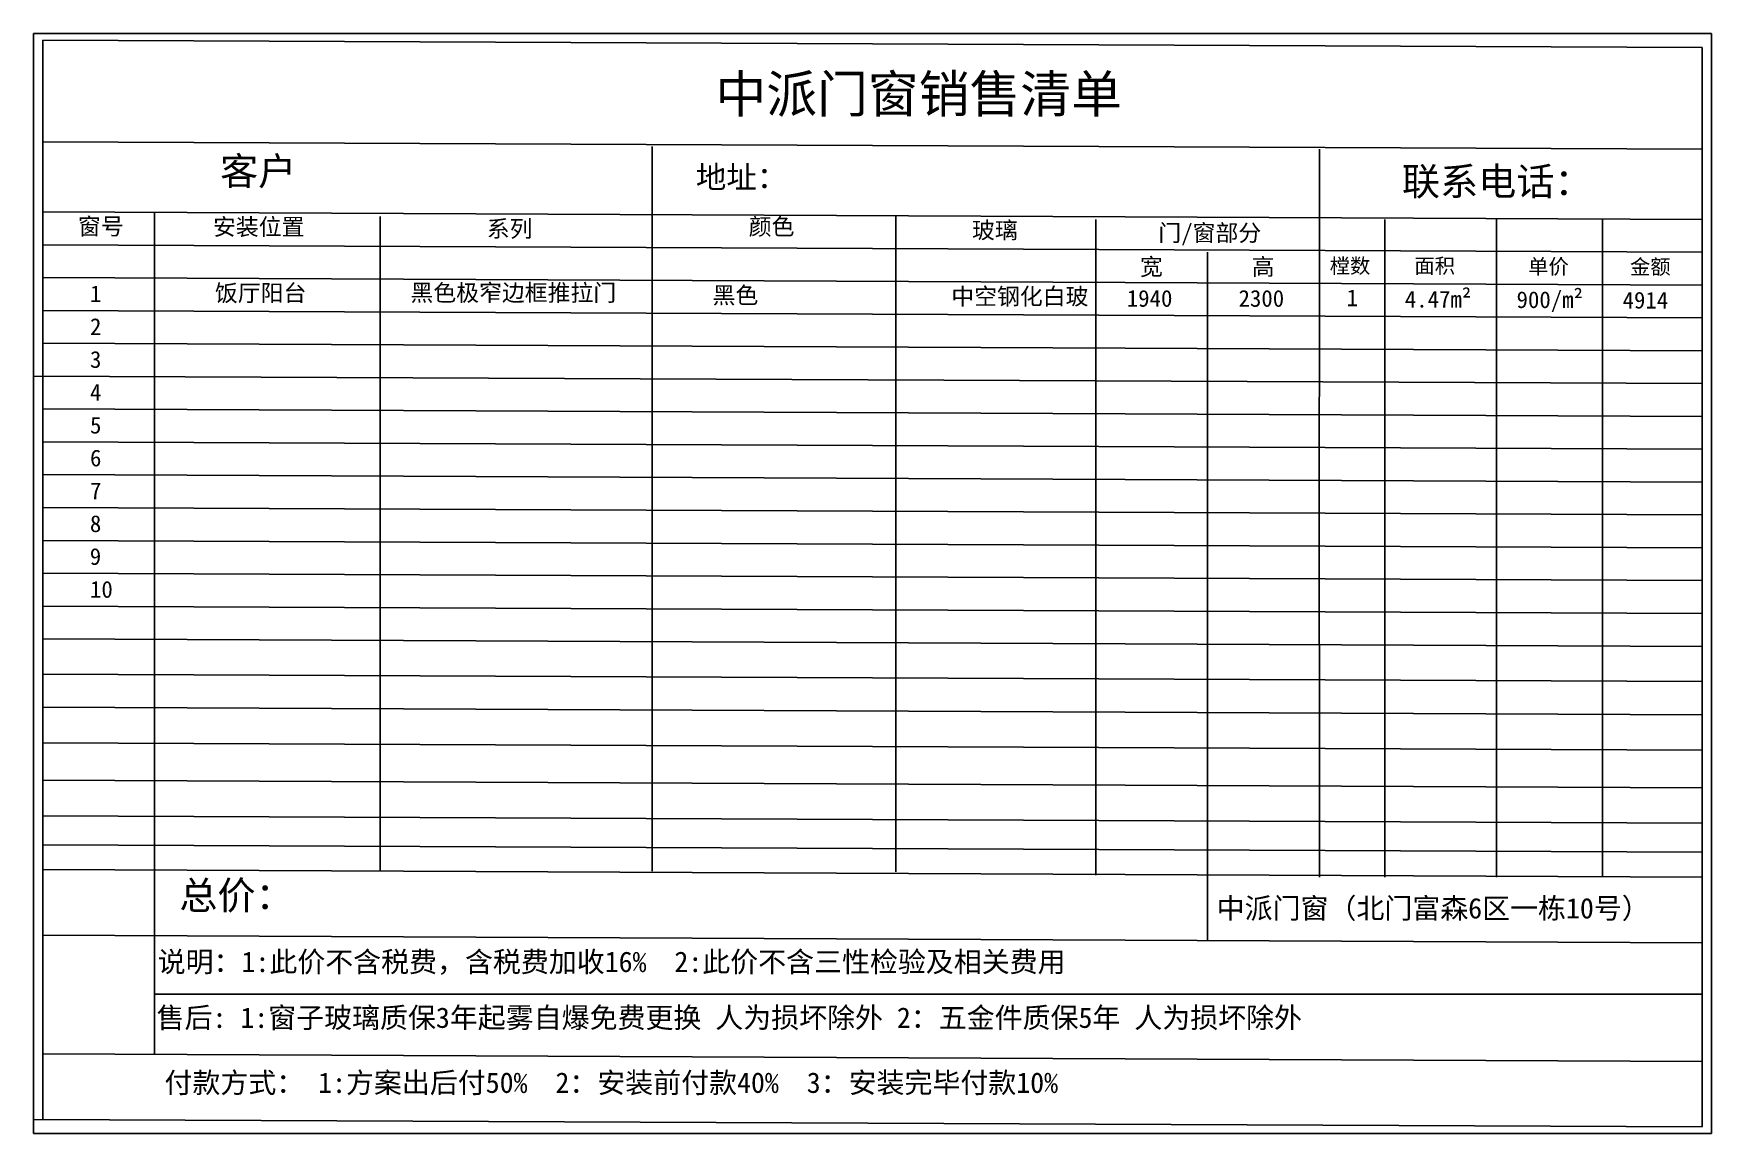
# Model space of a CAD drawing. Header units: inches. Extents: x -138455 to 599497, y -747149 to 13167.
# Drawn here: x 253604 to 262613, y -639490 to -633580 of the extents above; entities that cross this region are included whole.
import ezdxf

# ---------------------------------------------------------------- set-up
doc = ezdxf.new("R2010")
doc.units = ezdxf.units.IN
doc.header["$MEASUREMENT"] = 0
doc.layers.add('0 @ 1', color=7, linetype='Continuous')
doc.styles.add('Annotative', font='arialbd.ttf')

msp = doc.modelspace()

# ---------------------------------------------------------------- texts
at = {"layer": '0 @ 1', "attachment_point": 1, "style": 'Annotative'}
for s, width, insert, char_height in [('{\\fSimSun|b1|i0|c134|p2;中派门窗销售清单}', 2802.276, (257265.4, -633804.6), 200), ('{\\fSimSun|b1|i0|c134|p2;客户}', 485.592, (254605.6, -634244.7), 150), ('{\\fSimSun|b1|i0|c134|p2;地址：}', 3483.473, (257160.2, -634291.4), 120), ('{\\fSimSun|b1|i0|c134|p2;联系电话：}', 1409.924, (260951.4, -634299.7), 150), ('{\\fSimSun|b1|i0|c134|p2;窗号}', 485.592, (253842.9, -634571.2), 90), ('{\\fSimSun|b1|i0|c134|p2;安装位置}', 706.927, (254567.7, -634573.7), 90), ('{\\fSimSun|b1|i0|c134|p2;系列}', 485.592, (256037.8, -634583.8), 90), ('{\\fSimSun|b1|i0|c134|p2;颜色}', 485.592, (257444, -634572.5), 90), ('{\\fSimSun|b1|i0|c134|p2;玻璃}', 485.592, (258642.9, -634591.5), 90), ('{\\fSimSun|b1|i0|c134|p2;门/窗部分}', 603.897, (259643.3, -634606.2), 90), ('{\\fSimSun|b1|i0|c134|p2;宽 }', 603.897, (259544.4, -634788.2), 90), ('{\\fSimSun|b1|i0|c134|p2;高 }', 603.897, (260144.4, -634788.2), 90), ('{\\fSimSun|b1|i0|c134|p2;樘数}', 603.897, (260563.3, -634788.4), 80), ('{\\fSimSun|b1|i0|c134|p2;面积}', 603.897, (261017.7, -634788.4), 80), ('{\\fSimSun|b1|i0|c134|p2;单价}', 603.897, (261628.7, -634792.2), 80), ('{\\fSimSun|b1|i0|c134|p2;金额}', 603.897, (262175.6, -634793.6), 80), ('{\\fSimSun|b1|i0|c134|p2;饭厅阳台}', 9006.576, (254578.2, -634929.2), 90), ('{\\fSimSun|b1|i0|c134|p2;黑色极窄边框推拉门}', 9006.576, (255627.8, -634927.7), 90), ('{\\fSimSun|b1|i0|c134|p2;黑色}', 9006.576, (257249.9, -634941.2), 90), ('{\\fSimSun|b1|i0|c134|p2;1}', 485.592, (253907.3, -634933.5), 90), ('{\\fSimSun|b1|i0|c134|p2;中空钢化白玻}', 9006.576, (258531.5, -634947.4), 90), ('{\\fSimSun|b1|i0|c134|p2;1940}', 9006.576, (259473.9, -634958.3), 90), ('{\\fSimSun|b1|i0|c134|p2;2300 }', 9006.576, (260073.9, -634958.3), 90), ('{\\fSimSun|b1|i0|c134|p2;1 }', 9006.576, (260653.8, -634955.2), 90), ('{\\fSimSun|b1|i0|c134|p2;4.47m²}', 9006.576, (260966.6, -634962.6), 90), ('{\\fSimSun|b1|i0|c134|p2;900/m²}', 9006.576, (261566.6, -634965.3), 90), ('{\\fSimSun|b1|i0|c134|p2;4914}', 9006.576, (262135.9, -634967.8), 90), ('{\\fSimSun|b1|i0|c134|p2;2}', 485.592, (253907.3, -635109.9), 90), ('{\\fSimSun|b1|i0|c134|p2;3}', 485.592, (253907.3, -635286.4), 90), ('{\\fSimSun|b1|i0|c134|p2;4}', 485.592, (253907.3, -635462.9), 90), ('{\\fSimSun|b1|i0|c134|p2;5}', 485.592, (253907.3, -635639.4), 90), ('{\\fSimSun|b1|i0|c134|p2;6}', 485.592, (253907.3, -635815.8), 90), ('{\\fSimSun|b1|i0|c134|p2;7}', 485.592, (253907.3, -635992.3), 90), ('{\\fSimSun|b1|i0|c134|p2;8}', 485.592, (253906.8, -636168.8), 90), ('{\\fSimSun|b1|i0|c134|p2;9}', 485.592, (253906.2, -636345.2), 90), ('{\\fSimSun|b1|i0|c134|p2;10}', 485.592, (253907.3, -636521.7), 90), ('{\\fSimSun|b1|i0|c134|p2;总价：}', 4715.707, (254387, -638135.9), 150), ('{\\fSimSun|b1|i0|c134|p2;中派门窗（北门富森6区一栋10号）}', 2734.804, (259956.6, -638225), 110), ('{\\fSimSun|b1|i0|c134|p2;说明：1:此价不含税费，含税费加收16%  2:此价不含三性检验及相关费用}', 6113.097, (254270.5, -638512.7), 110), ('{\\fSimSun|b1|i0|c134|p2;售后: 1:窗子玻璃质保3年起雾自爆免费更换 人为损坏除外 2：五金件质保5年 人为损坏除外  }', 6510.182, (254264.8, -638812.9), 110), ('{\\fSimSun|b1|i0|c134|p2;付款方式： 1:方案出后付50%  2：安装前付款40%  3：安装完毕付款10%}', 7146.186, (254307.1, -639162.2), 110)]:
    msp.add_mtext_dynamic_manual_height_columns(s, width=width, gutter_width=903.5, heights=[0], dxfattribs=dict(at, insert=insert, char_height=char_height))

# ---------------------------------------------------------------- linework, layer by layer
for p, q in [((253604.2, -633580.2), (253604.2, -639490.1)), ((262612.9, -633580.2), (253604.2, -633580.2)), ((262612.9, -633580.2), (262612.9, -639490.1)), ((262562.9, -633655.4), (253654.2, -633615.2)), ((253654.2, -633615.2), (253654.2, -639415)), ((262562.9, -633655.4), (262562.9, -639455.1)), ((262562.9, -634201.7), (253654.2, -634161.6)), ((256925.9, -634186.7), (256925.9, -636873.6)), ((260507.9, -634201.7), (260507.1, -636863.6)), ((253654.2, -634538.6), (262562.9, -634578.7)), ((254254.2, -634538.6), (254254.2, -636126.8)), ((255464.3, -634563.7), (255464.3, -636841)), ((258234.6, -634563.7), (258234.6, -638084.6)), ((259307.9, -634578.7), (259307.9, -638102.5)), ((260859, -634578.7), (260859, -638112.2)), ((261459, -634578.7), (261459, -636167)), ((262028.3, -634578.7), (262028.3, -638112.2)), ((253654.2, -634715.1), (262562.9, -634755.2)), ((259907.9, -634755.2), (259907.9, -636860.9)), ((253654.2, -634891.5), (262562.9, -634931.7)), ((253654.2, -635068), (262562.9, -635108.1)), ((253654.2, -635244.5), (262562.9, -635284.6)), ((253604.2, -635421), (262562.9, -635461.1)), ((253654.2, -635597.4), (262562.9, -635637.6)), ((253654.2, -635773.9), (262562.9, -635814)), ((253654.2, -635950.4), (262562.9, -635990.5)), ((253654.2, -636126.8), (262562.9, -636167)), ((254254.2, -636126.8), (254254.2, -639063)), ((261459, -636167), (261459, -638112.2)), ((253654.2, -636303.3), (262562.9, -636343.4)), ((253654.2, -636479.8), (262562.9, -636519.9)), ((253654.2, -636656.2), (262562.9, -636696.4)), ((253654.2, -636832.7), (262562.9, -636872.9)), ((255464.3, -636840.9), (255464.3, -638077)), ((256925.9, -636873.6), (256925.9, -638081.3)), ((259907.9, -636860.7), (259907.9, -638112.2)), ((260507.9, -636863.4), (260507.9, -638112.2)), ((253654.2, -637021.9), (262562.9, -637062.1)), ((253654.2, -637200.2), (262562.9, -637240.3)), ((253654.2, -637390.8), (262562.9, -637430.9)), ((253654.2, -637592.6), (262562.9, -637632.7)), ((253654.2, -637783.2), (262562.9, -637823.4)), ((253654.2, -637939.1), (262562.9, -637979.3)), ((253654.2, -638072.1), (262562.9, -638112.2)), ((259907.9, -638112.2), (259907.9, -638457.2)), ((253654.2, -638425), (262562.9, -638465.1)), ((254254.2, -638741.3), (262562.9, -638741.3)), ((253654.2, -639063), (262562.9, -639103.1)), ((253604.2, -639415), (262562.9, -639455.1)), ((253604.2, -639490.1), (262612.9, -639490.1))]:
    msp.add_line(p, q)

msp.set_redraw_order([(e.dxf.handle, doc.entitydb.next_handle()) for e in msp.query("TEXT MTEXT ATTDEF DIMENSION ARC_DIMENSION")])  # texts and dimensions are drawn at this point

doc.saveas('drawing.dxf')
